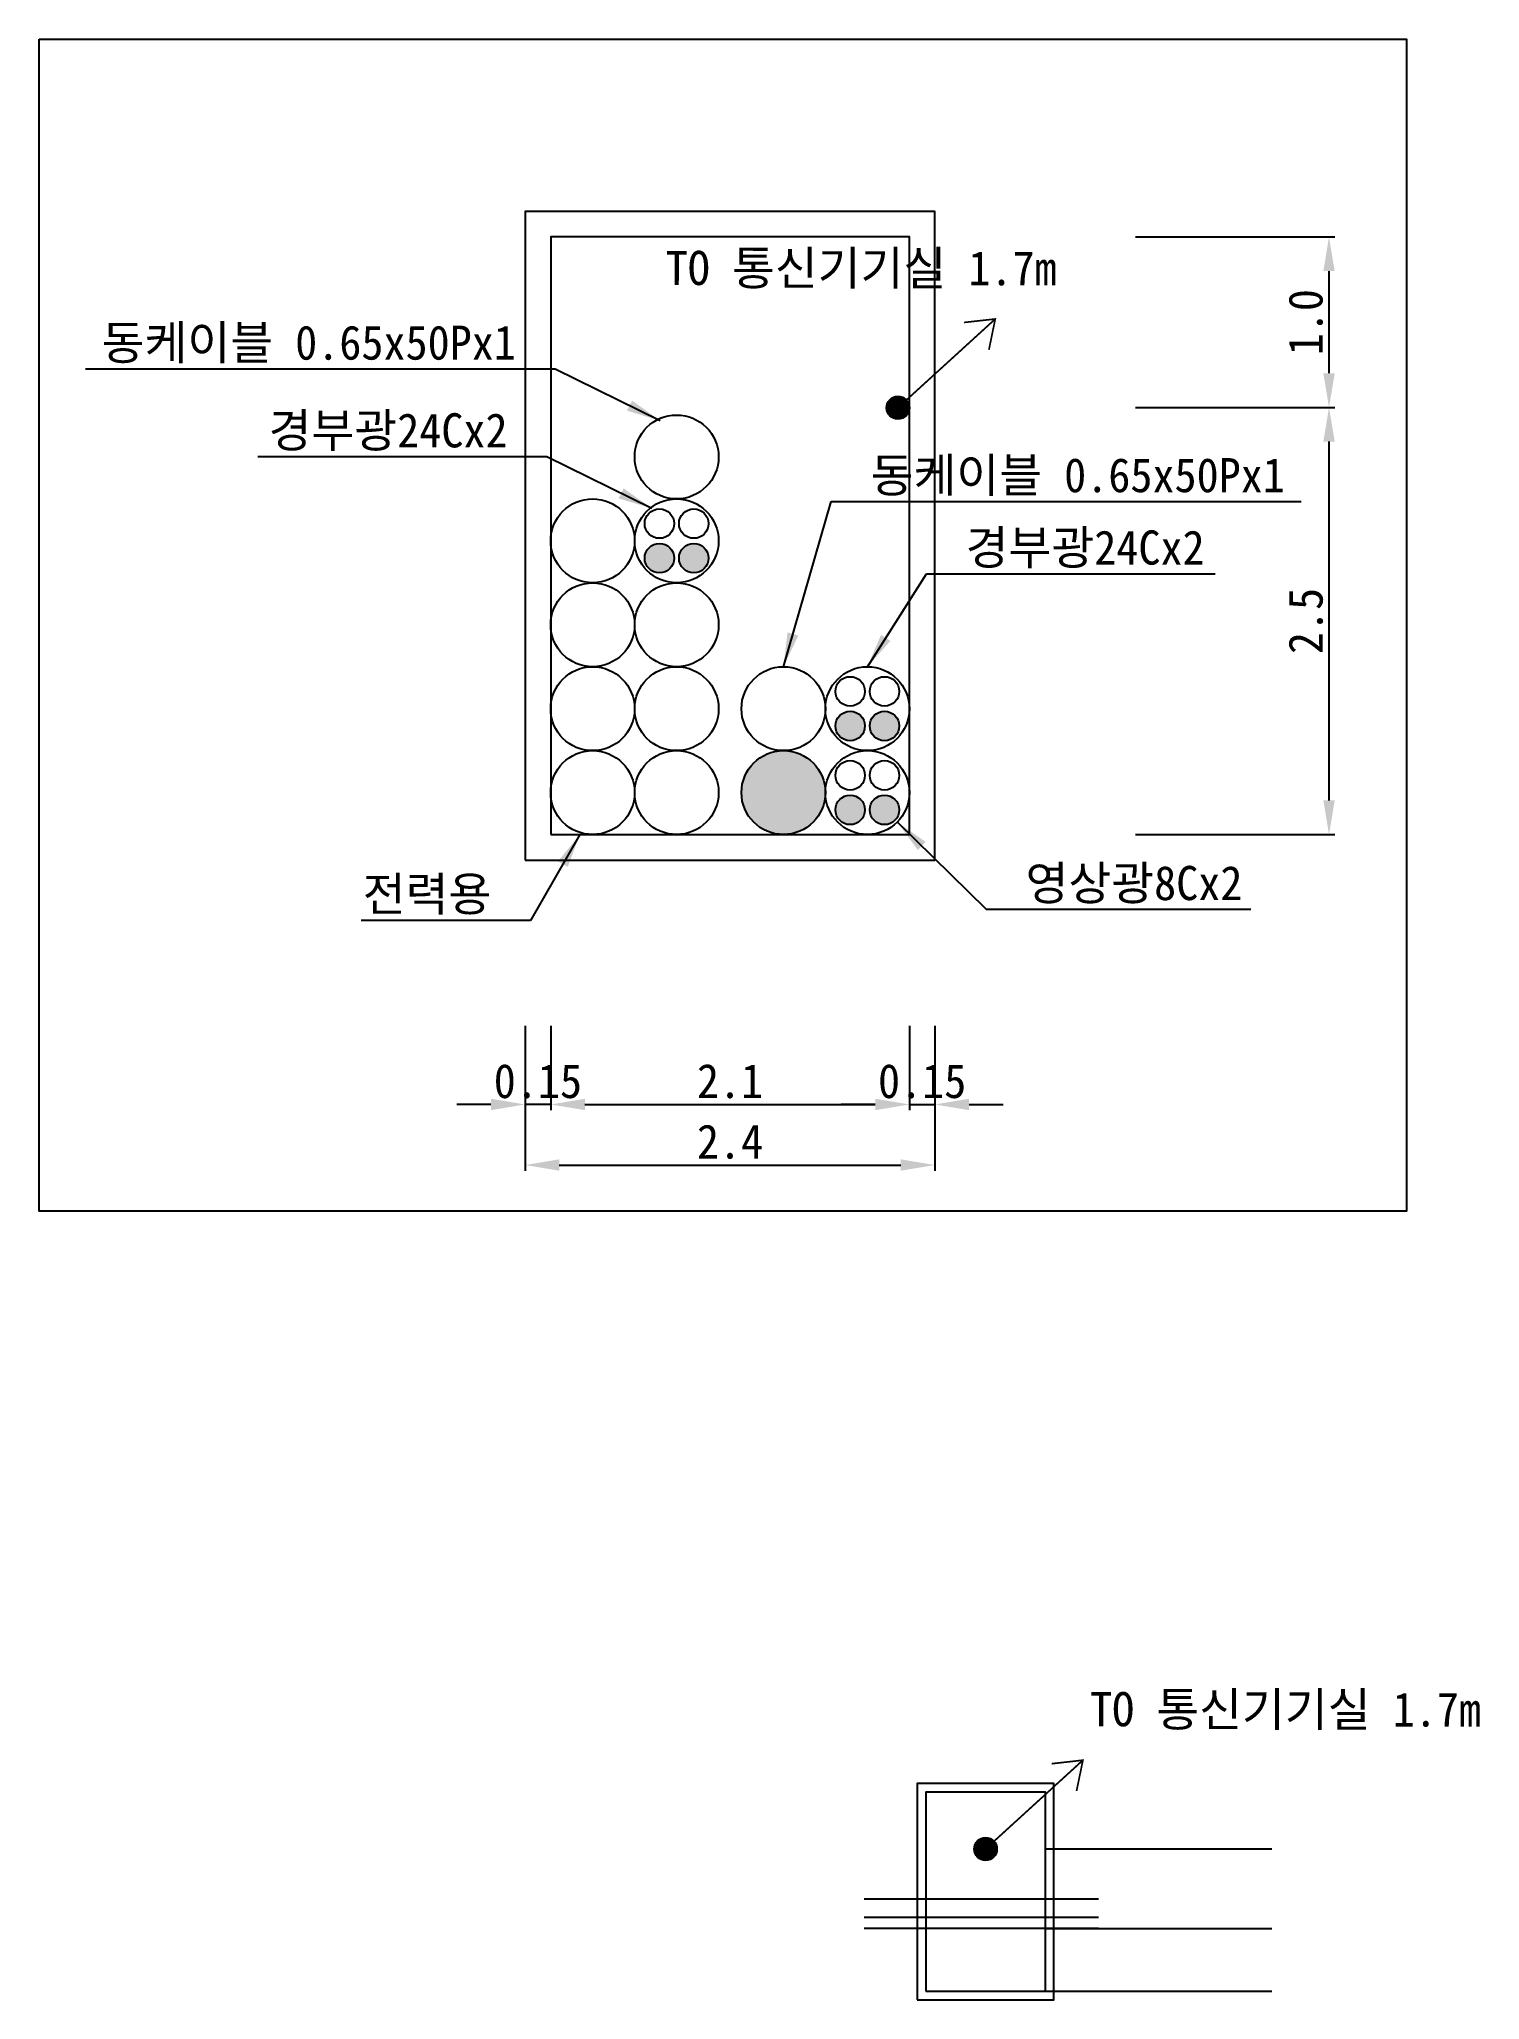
# Model space of a CAD drawing. Extents: x -24986 to -24513, y 27940 to 28142.
# Drawn here: x -24809.77 to -24784.47, y 28003.53 to 28037.98 of the extents above; entities that cross this region are included whole.
import ezdxf
from ezdxf.enums import TextEntityAlignment as Align

# ---------------------------------------------------------------- set-up
doc = ezdxf.new("R2010")
doc.units = 0
doc.header["$MEASUREMENT"] = 0
doc.layers.get('Defpoints').update_dxf_attribs({"linetype": 'CONTINUOUS'})
doc.layers.add('TX-PAPR', color=2, linetype='CONTINUOUS', plot=False)
for name, color, linetype in [('TZ-BASE', 253, 'CONTINUOUS'), ('TZ-DIMS', 1, 'CONTINUOUS'), ('TZ-LINE', 7, 'CONTINUOUS'), ('TZ-TEXT', 6, 'CONTINUOUS')]:
    doc.layers.add(name, color=color, linetype=linetype)
doc.styles.get("Standard").update_dxf_attribs({"font": 'GulimChe.ttf'})
doc.dimstyles.new('D200', dxfattribs={"dimscale": 0.2, "dimtxt": 3, "dimasz": 3, "dimexe": 0.5, "dimexo": 0.5, "dimgap": 0.5, "dimtad": 1, "dimdec": 0, "dimzin": 1, "dimdsep": 46, "dimlunit": 6, "dimtxsty": 'Standard', "dimcen": 1, "dimclrd": 1, "dimclre": 1, "dimclrt": 3, "dimadec": 0, "dimazin": 0, "dimtfac": 1, "dimtdec": 0, "dimtix": 1, "dimtmove": 2, "dimatfit": 3, "dimfxl": 0, "dimtvp": 2, "dimlwd": -1, "dimlwe": -1, "dimarcsym": 0})

msp = doc.modelspace()

# ---------------------------------------------------------------- texts
at = {"layer": 'TZ-TEXT'}
msp.add_text('TO 통신기기실 1.7m', height=0.6, rotation=359.9482, dxfattribs=at).set_placement((-24787.88, 28008.644, 0), align=Align.MIDDLE)

# ---------------------------------------------------------------- blocks, each defined once
blk = doc.blocks.new('*D9')
at = {"layer": 'Defpoints', "color": 0}
for p in [(-24790.616, 28031.514), (-24787.116, 28031.514), (-24790.616, 28024.009)]:
    blk.add_point(p, dxfattribs=at)
at = {"layer": 'TZ-LINE', "color": 1}
for p, q in [((-24790.516, 28031.514), (-24787.016, 28031.514)), ((-24787.116, 28024.609), (-24787.116, 28030.914)), ((-24790.516, 28024.009), (-24787.016, 28024.009))]:
    blk.add_line(p, q, dxfattribs=at)
for points in [[(-24787.216, 28030.914), (-24787.016, 28030.914), (-24787.116, 28031.514)], [(-24787.216, 28024.609), (-24787.016, 28024.609), (-24787.116, 28024.009)]]:
    blk.add_solid(points, dxfattribs=at)
at = {"layer": 'TZ-LINE', "color": 3, "insert": (-24787.523, 28027.761), "char_height": 0.6, "width": 1.13871, "attachment_point": 5, "rotation": 90}
blk.add_mtext('2.5', dxfattribs=at)
blk = doc.blocks.new('*D10')
at = {"layer": 'Defpoints', "color": 0}
for p in [(-24790.616, 28034.509), (-24787.116, 28034.509), (-24790.616, 28031.514)]:
    blk.add_point(p, dxfattribs=at)
at = {"layer": 'TZ-LINE', "color": 1}
for p, q in [((-24790.516, 28034.509), (-24787.016, 28034.509)), ((-24787.116, 28032.114), (-24787.116, 28033.909)), ((-24790.516, 28031.514), (-24787.016, 28031.514))]:
    blk.add_line(p, q, dxfattribs=at)
for points in [[(-24787.216, 28033.909), (-24787.016, 28033.909), (-24787.116, 28034.509)], [(-24787.216, 28032.114), (-24787.016, 28032.114), (-24787.116, 28031.514)]]:
    blk.add_solid(points, dxfattribs=at)
at = {"layer": 'TZ-LINE', "color": 3, "insert": (-24787.524, 28033.012), "char_height": 0.6, "attachment_point": 5, "rotation": 90}
blk.add_mtext('1.0', dxfattribs=at)
blk = doc.blocks.new('*D11')
at = {"layer": 'Defpoints', "color": 0}
for p in [(-24801.238, 28020.745), (-24800.788, 28020.745), (-24801.238, 28019.266)]:
    blk.add_point(p, dxfattribs=at)
at = {"layer": 'TZ-LINE', "color": 1}
for p, q in [((-24801.238, 28020.645), (-24801.238, 28019.166)), ((-24800.788, 28020.645), (-24800.788, 28019.166)), ((-24801.838, 28019.266), (-24802.438, 28019.266)), ((-24800.788, 28019.266), (-24801.238, 28019.266)), ((-24800.188, 28019.266), (-24799.588, 28019.266))]:
    blk.add_line(p, q, dxfattribs=at)
for points in [[(-24801.838, 28019.366), (-24801.838, 28019.166), (-24801.238, 28019.266)], [(-24800.188, 28019.366), (-24800.188, 28019.166), (-24800.788, 28019.266)]]:
    blk.add_solid(points, dxfattribs=at)
at = {"layer": 'TZ-LINE', "color": 3, "insert": (-24801.013, 28019.674), "char_height": 0.6, "attachment_point": 5}
blk.add_mtext('0.15', dxfattribs=at)
blk = doc.blocks.new('*D12')
at = {"layer": 'Defpoints', "color": 0}
for p in [(-24800.788, 28020.745), (-24794.488, 28020.745), (-24794.488, 28019.266)]:
    blk.add_point(p, dxfattribs=at)
at = {"layer": 'TZ-LINE', "color": 1}
for p, q in [((-24800.788, 28020.645), (-24800.788, 28019.166)), ((-24794.488, 28020.645), (-24794.488, 28019.166)), ((-24800.188, 28019.266), (-24795.088, 28019.266))]:
    blk.add_line(p, q, dxfattribs=at)
for points in [[(-24800.188, 28019.366), (-24800.188, 28019.166), (-24800.788, 28019.266)], [(-24795.088, 28019.366), (-24795.088, 28019.166), (-24794.488, 28019.266)]]:
    blk.add_solid(points, dxfattribs=at)
at = {"layer": 'TZ-LINE', "color": 3, "insert": (-24797.638, 28019.674), "char_height": 0.6, "attachment_point": 5}
blk.add_mtext('2.1', dxfattribs=at)
blk = doc.blocks.new('*D13')
at = {"layer": 'Defpoints', "color": 0}
for p in [(-24794.488, 28020.745), (-24794.038, 28020.745), (-24794.038, 28019.266)]:
    blk.add_point(p, dxfattribs=at)
at = {"layer": 'TZ-LINE', "color": 1}
for p, q in [((-24794.488, 28020.645), (-24794.488, 28019.166)), ((-24794.038, 28020.645), (-24794.038, 28019.166)), ((-24795.088, 28019.266), (-24795.688, 28019.266)), ((-24794.488, 28019.266), (-24794.038, 28019.266)), ((-24793.438, 28019.266), (-24792.838, 28019.266))]:
    blk.add_line(p, q, dxfattribs=at)
for points in [[(-24795.088, 28019.366), (-24795.088, 28019.166), (-24794.488, 28019.266)], [(-24793.438, 28019.366), (-24793.438, 28019.166), (-24794.038, 28019.266)]]:
    blk.add_solid(points, dxfattribs=at)
at = {"layer": 'TZ-LINE', "color": 3, "insert": (-24794.263, 28019.674), "char_height": 0.6, "attachment_point": 5}
blk.add_mtext('0.15', dxfattribs=at)
blk = doc.blocks.new('*D14')
at = {"layer": 'Defpoints', "color": 0}
for p in [(-24801.238, 28020.745), (-24794.038, 28020.745), (-24794.038, 28018.202)]:
    blk.add_point(p, dxfattribs=at)
at = {"layer": 'TZ-LINE', "color": 1}
for p, q in [((-24801.238, 28020.645), (-24801.238, 28018.102)), ((-24794.038, 28020.645), (-24794.038, 28018.102)), ((-24800.638, 28018.202), (-24794.638, 28018.202))]:
    blk.add_line(p, q, dxfattribs=at)
for points in [[(-24800.638, 28018.302), (-24800.638, 28018.102), (-24801.238, 28018.202)], [(-24794.638, 28018.302), (-24794.638, 28018.102), (-24794.038, 28018.202)]]:
    blk.add_solid(points, dxfattribs=at)
at = {"layer": 'TZ-LINE', "color": 3, "insert": (-24797.638, 28018.61), "char_height": 0.6, "attachment_point": 5}
blk.add_mtext('2.4', dxfattribs=at)

# ---------------------------------------------------------------- hatches: boundary and pattern name
at = {"layer": 'TZ-LINE'}
h = msp.add_hatch(color=256, dxfattribs=at)
h.dxf.hatch_style = 1
h.paths.add_polyline_path([(-24793.349, 28006.184, 1), (-24792.949, 28006.184, 1)])

# ---------------------------------------------------------------- linework, layer by layer
at = {"layer": 'TZ-BASE'}
for p, q in [((-24791.164, 28005.304), (-24795.284, 28005.304)), ((-24791.164, 28004.979), (-24795.284, 28004.979)), ((-24791.164, 28004.784), (-24795.284, 28004.784))]:
    msp.add_line(p, q, dxfattribs=at)
at = {"layer": 'TZ-LINE', "const_width": 0.03}
for points in [[(-24793.149, 28006.184), (-24791.439, 28007.744)], [(-24791.989, 28007.682), (-24791.439, 28007.744), (-24791.551, 28007.202)]]:
    msp.add_lwpolyline(points, dxfattribs=at)
at = {"layer": 'TZ-LINE'}
for points in [[(-24794.349, 28003.534), (-24791.949, 28003.534), (-24791.949, 28007.334), (-24794.349, 28007.334)], [(-24794.199, 28003.684), (-24792.099, 28003.684), (-24792.099, 28007.184), (-24794.199, 28007.184)]]:
    msp.add_lwpolyline(points, close=True, dxfattribs=at)
for points in [[(-24792.099, 28006.184), (-24788.122, 28006.184)], [(-24792.099, 28004.784), (-24788.122, 28004.784)], [(-24792.099, 28003.684), (-24788.122, 28003.684)]]:
    msp.add_lwpolyline(points, dxfattribs=at)
msp.add_circle((-24793.149, 28006.184), 0.2, dxfattribs=at)

msp.set_redraw_order([(e.dxf.handle, doc.entitydb.next_handle()) for e in msp.query("TEXT MTEXT ATTDEF DIMENSION ARC_DIMENSION")])  # texts and dimensions are drawn at this point

# ---------------------------------------------------------------- wipeouts: each hides what was drawn before it
msp.add_wipeout([(-24809.773, 28037.984), (-24809.773, 28017.389), (-24785.754, 28017.389), (-24785.754, 28037.984)]).dxf.layer = 'TX-PAPR'

# ---------------------------------------------------------------- next in the draw order: hatches: boundary and pattern name
at = {"layer": 'TZ-LINE'}
h = msp.add_hatch(color=256, dxfattribs=at)
h.dxf.hatch_style = 1
h.paths.add_polyline_path([(-24794.888, 28031.509, 1), (-24794.488, 28031.509, 1)])
h = msp.add_hatch(color=256, dxfattribs=at)
h.dxf.hatch_style = 1
h.paths.add_polyline_path([(-24799.136, 28028.866, 1), (-24798.619, 28028.866, 1)])
h = msp.add_hatch(color=256, dxfattribs=at)
h.dxf.hatch_style = 1
h.paths.add_polyline_path([(-24798.016, 28028.866, -1), (-24798.534, 28028.866, -1)])
h = msp.add_hatch(color=256, dxfattribs=at)
h.dxf.hatch_style = 1
h.paths.add_polyline_path([(-24795.785, 28025.917, 1), (-24795.268, 28025.917, 1)])
h = msp.add_hatch(color=256, dxfattribs=at)
h.dxf.hatch_style = 1
h.paths.add_polyline_path([(-24794.665, 28025.917, -1), (-24795.183, 28025.917, -1)])
at = {"layer": 'TZ-LINE', "ltscale": 2}
h = msp.add_hatch(color=256, dxfattribs=at)
h.dxf.hatch_style = 1
h.paths.add_polyline_path([(-24795.963, 28024.746, 1), (-24797.437, 28024.746, 1)])
at = {"layer": 'TZ-LINE'}
h = msp.add_hatch(color=256, dxfattribs=at)
h.dxf.hatch_style = 1
h.paths.add_polyline_path([(-24795.785, 28024.442, 1), (-24795.268, 28024.442, 1)])
h = msp.add_hatch(color=256, dxfattribs=at)
h.dxf.hatch_style = 1
h.paths.add_polyline_path([(-24794.665, 28024.442, -1), (-24795.183, 28024.442, -1)])

# ---------------------------------------------------------------- next in the draw order: linework, layer by layer
for points in [[(-24801.238, 28023.559), (-24794.038, 28023.559), (-24794.038, 28034.959), (-24801.238, 28034.959)], [(-24800.788, 28024.009), (-24794.488, 28024.009), (-24794.488, 28034.509), (-24800.788, 28034.509)]]:
    msp.add_lwpolyline(points, close=True, dxfattribs=at)
at = {"layer": 'TZ-LINE', "const_width": 0.03}
for points in [[(-24794.688, 28031.509), (-24792.979, 28033.068)], [(-24793.528, 28033.007), (-24792.979, 28033.068), (-24793.09, 28032.527)]]:
    msp.add_lwpolyline(points, dxfattribs=at)
at = {"layer": 'TZ-LINE'}
msp.add_circle((-24794.688, 28031.509), 0.2, dxfattribs=at)
at = {"layer": 'TZ-LINE', "ltscale": 2}
for centre, radius in [((-24798.576, 28030.644), 0.737), ((-24800.051, 28029.17), 0.737), ((-24798.576, 28029.17), 0.737), ((-24798.878, 28029.473), 0.259), ((-24798.275, 28029.473), 0.259), ((-24798.878, 28028.866), 0.259), ((-24798.275, 28028.866), 0.259), ((-24800.051, 28027.695), 0.737), ((-24798.576, 28027.695), 0.737), ((-24800.051, 28026.22), 0.737), ((-24798.576, 28026.22), 0.737), ((-24796.7, 28026.22), 0.737), ((-24795.225, 28026.22), 0.737), ((-24795.527, 28026.524), 0.259), ((-24794.924, 28026.524), 0.259), ((-24795.527, 28025.917), 0.259), ((-24794.924, 28025.917), 0.259), ((-24800.051, 28024.746), 0.737), ((-24798.576, 28024.746), 0.737), ((-24796.7, 28024.746), 0.737), ((-24795.225, 28024.746), 0.737), ((-24795.527, 28025.049), 0.259), ((-24794.924, 28025.049), 0.259), ((-24795.527, 28024.442), 0.259), ((-24794.924, 28024.442), 0.259)]:
    msp.add_circle(centre, radius, dxfattribs=at)
at = {"layer": 'TZ-TEXT'}
msp.add_lwpolyline([(-24809.773, 28037.984), (-24785.754, 28037.984), (-24785.754, 28017.389), (-24809.773, 28017.389)], close=True, dxfattribs=at)

# ---------------------------------------------------------------- next in the draw order: texts
at = {"layer": 'TZ-DIMS', "char_height": 0.6}
for s, insert, attachment_point in [('동케이블 0.65x50Px1', (-24801.399, 28032.289), 9), ('경부광24Cx2', (-24801.546, 28030.748), 9), ('동케이블 0.65x50Px1', (-24795.168, 28029.96), 7), ('경부광24Cx2', (-24793.499, 28028.689), 7), ('전력용', (-24801.831, 28022.601), 9), ('영상광8Cx2', (-24792.447, 28022.795), 7)]:
    msp.add_mtext(s, dxfattribs=dict(at, insert=insert, attachment_point=attachment_point))
at = {"layer": 'TZ-TEXT'}
msp.add_text('TO 통신기기실 1.7m', height=0.6, rotation=359.9482, dxfattribs=at).set_placement((-24795.334, 28033.969, 0), align=Align.MIDDLE)

# ---------------------------------------------------------------- next in the draw order: dimensions: what is measured, and where the dimension line sits
at = {"layer": 'TZ-LINE'}
for base, p1, p2, text, picture, middle in [((-24787.116, 28034.509), (-24790.616, 28031.514), (-24790.616, 28034.509), '1.0', '*D10', (-24787.524, 28033.012)), ((-24787.116, 28031.514), (-24790.616, 28024.009), (-24790.616, 28031.514), '2.5', '*D9', (-24787.523, 28027.761))]:
    dim = msp.add_linear_dim(base=base, p1=p1, p2=p2, angle=90, text=text, dimstyle='D200', dxfattribs=at)
    dim.commit()
    dim.dimension.update_dxf_attribs({"geometry": picture, "text_midpoint": middle})
for base, p1, p2, text, picture, middle in [((-24801.238, 28019.266), (-24800.788, 28020.745), (-24801.238, 28020.745), '0.15', '*D11', (-24801.013, 28019.674)), ((-24794.038, 28018.202), (-24801.238, 28020.745), (-24794.038, 28020.745), '2.4', '*D14', (-24797.638, 28018.61)), ((-24794.488, 28019.266), (-24800.788, 28020.745), (-24794.488, 28020.745), '2.1', '*D12', (-24797.638, 28019.674)), ((-24794.038, 28019.266), (-24794.488, 28020.745), (-24794.038, 28020.745), '0.15', '*D13', (-24794.263, 28019.674))]:
    dim = msp.add_linear_dim(base=base, p1=p1, p2=p2, text=text, dimstyle='D200', dxfattribs=at)
    dim.commit()
    dim.dimension.update_dxf_attribs({"geometry": picture, "text_midpoint": middle})

# ---------------------------------------------------------------- next in the draw order: leaders
at = {"layer": 'TZ-DIMS', "annotation_type": 0, "has_hookline": 1}
for points, hookline_direction, text_width in [([(-24798.865, 28031.28), (-24800.708, 28032.189), (-24801.299, 28032.189)], 1, 7.561), ([(-24799.012, 28029.739), (-24800.856, 28030.648), (-24801.446, 28030.648)], 1, 4.385), ([(-24796.7, 28026.958), (-24795.859, 28029.86), (-24795.268, 28029.86)], 0, 7.561), ([(-24795.225, 28026.958), (-24794.189, 28028.589), (-24793.599, 28028.589)], 0, 4.385), ([(-24800.276, 28024.009), (-24801.141, 28022.501), (-24801.731, 28022.501)], 1, 2.288), ([(-24794.699, 28024.229), (-24793.137, 28022.695), (-24792.547, 28022.695)], 0, 3.959)]:
    msp.add_leader(points, dimstyle='D200', dxfattribs=dict(at, hookline_direction=hookline_direction, text_width=text_width))

doc.saveas('drawing.dxf')
